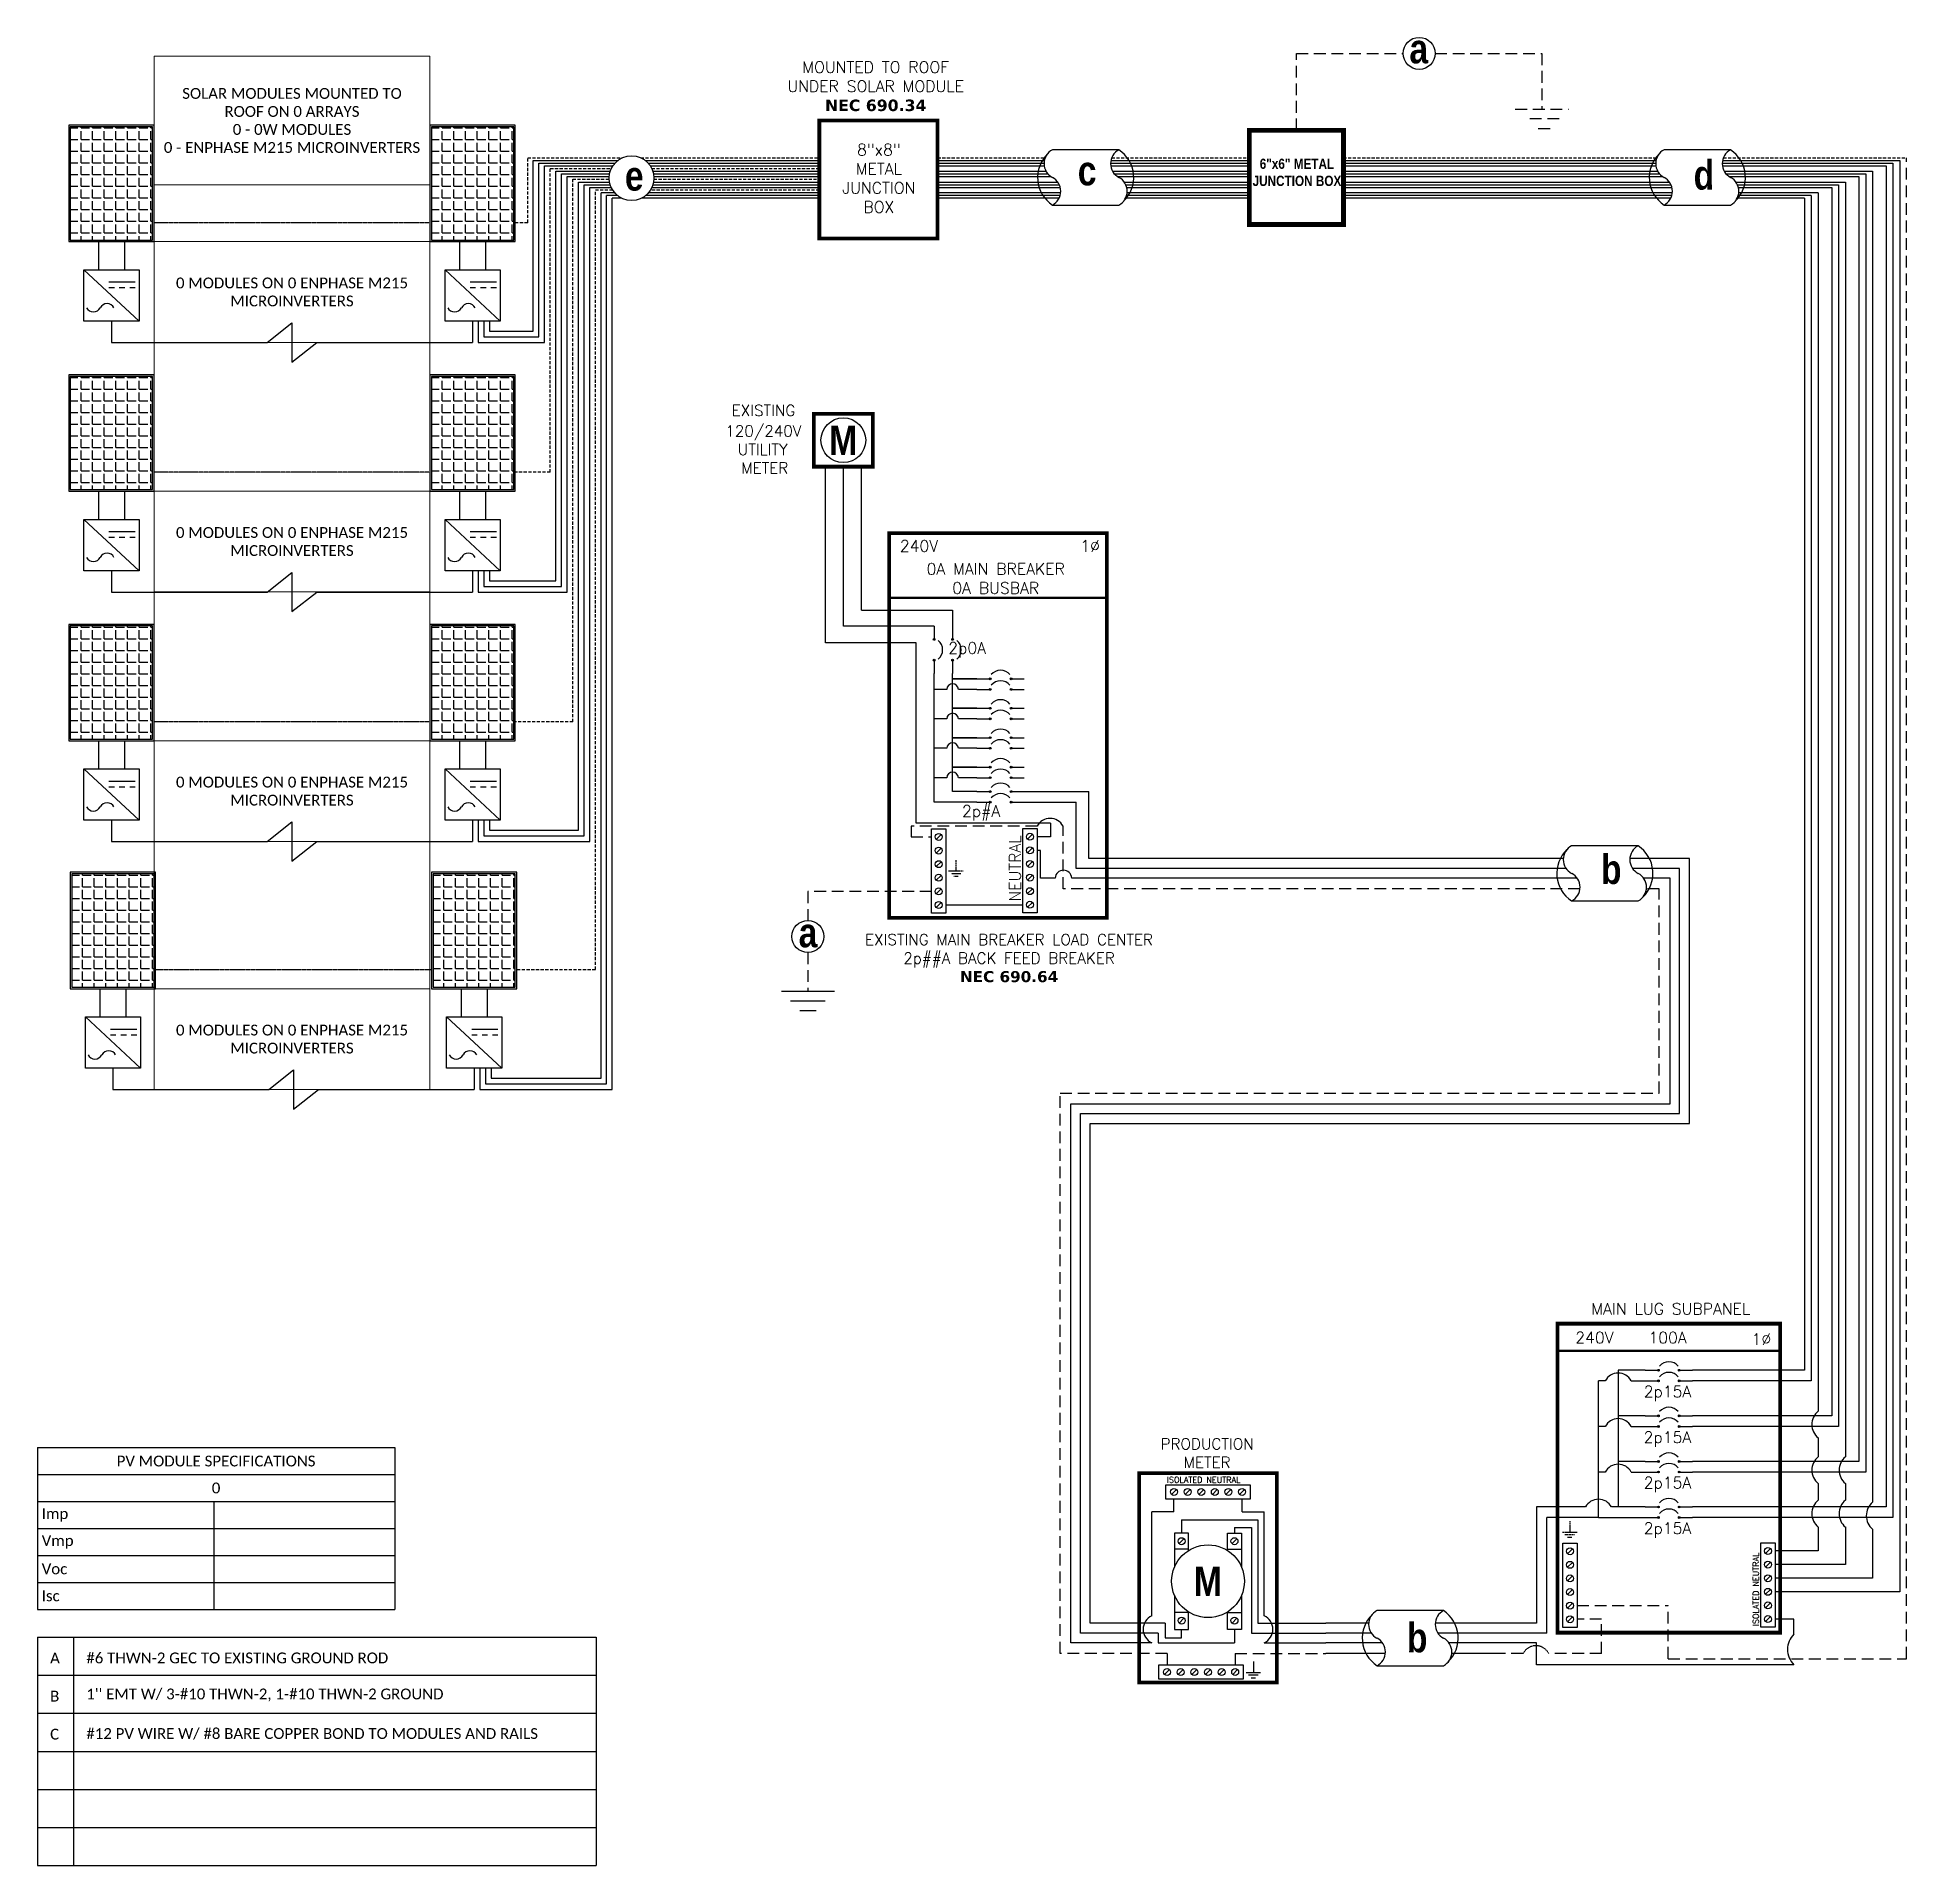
# Model space of a CAD drawing. Header units: feet. Extents: x 13742 to 14339, y 15295 to 15879.
import ezdxf

# ---------------------------------------------------------------- set-up
doc = ezdxf.new("R2010")
doc.units = ezdxf.units.FT
doc.header["$MEASUREMENT"] = 0
doc.linetypes.add('HIDDEN', pattern=[0.375, 0.25, -0.125])
for name, color, linetype in [('ONE LINE BLOCKS', 7, 'Continuous'), ('TABLES', 7, 'Continuous'), ('TEXT', 7, 'Continuous'), ('Z - TITLEBLOCK TXT', 7, 'Continuous')]:
    doc.layers.add(name, color=color, linetype=linetype)
doc.styles.add('ONE LINE TXT', font='techb___.ttf')
doc.styles.get("Standard").update_dxf_attribs({"font": 'simplex.shx'})

msp = doc.modelspace()

# ---------------------------------------------------------------- texts
at = {"layer": 'ONE LINE BLOCKS', "color": 1, "linetype": 'Continuous', "insert": (14144.15, 15840.37), "char_height": 3.2756, "width": 28.3929, "attachment_point": 2, "style": 'ONE LINE TXT'}
msp.add_mtext('6"x6" METAL JUNCTION BOX  ', dxfattribs=at)
at = {"layer": 'TABLES', "color": 1, "linetype": 'Continuous'}
msp.add_text('ISOLATED NEUTRAL', height=1.8743, dxfattribs=at).set_placement((14102.62, 15417.23))
at = {"layer": 'TEXT', "color": 1, "attachment_point": 5}
for s, width, insert, char_height in [(' \\PMOUNTED TO ROOF \\PUNDER SOLAR MODULE\\P{\\fVerdana|b1|i0|c0|p34;NEC 690.34}', 72.4158, (14009.55, 15866.52), 3.6576), ('8"x8" METAL JUNCTION BOX ', 0.4767, (14010.57, 15834.08), 3.6576), ('PRODUCTION METER', 1.3203, (14115.46, 15426.68), 3.5433)]:
    msp.add_mtext_dynamic_manual_height_columns(s, width=width, gutter_width=7.17, heights=[0], dxfattribs=dict(at, insert=insert, char_height=char_height))
at = {"layer": 'Z - TITLEBLOCK TXT', "color": 253, "linetype": 'Continuous', "style": 'ONE LINE TXT'}
msp.add_text('M', height=9.38, dxfattribs=at).set_placement((14111.18, 15381.06))
at = {"layer": 'Z - TITLEBLOCK TXT', "color": 1, "linetype": 'Continuous', "char_height": 9.3833, "attachment_point": 1, "style": 'ONE LINE TXT'}
for s, insert in [('{\\W1;\\C256;a}', (14180.09, 15880.2)), ('{\\W1;\\C256;d}', (14270.9, 15839.86)), ('{\\W1;\\C256;e}', (13929.42, 15839.54)), ('{\\W1;\\C256;c}', (14074.12, 15841.22)), ('{\\W1;\\C256;b}', (14241.3, 15617.96)), ('{\\W1;\\C256;b}', (14179.28, 15372.43))]:
    msp.add_mtext_dynamic_manual_height_columns(s, width=0.1385, gutter_width=2.13, heights=[0], dxfattribs=dict(at, insert=insert))

# ---------------------------------------------------------------- blocks, each defined once
blk = doc.blocks.new('*T6')
at = {"layer": 'Defpoints', "color": 8, "linetype": 'ByBlock', "lineweight": 0, "transparency": 16777216}
for p, q in [((0, 0), (88.16, 0)), ((0, 0), (0, -330.21)), ((88.16, 0), (88.16, -330.21)), ((0, -41.08), (88.16, -41.08)), ((0, -59.24), (88.16, -59.24)), ((0, -91.46), (88.16, -91.46)), ((0, -138.99), (88.16, -138.99)), ((0, -171.21), (88.16, -171.21)), ((0, -218.74), (88.16, -218.74)), ((0, -250.97), (88.16, -250.97)), ((0, -297.99), (88.16, -297.99)), ((0, -330.21), (88.16, -330.21))]:
    blk.add_line(p, q, dxfattribs=at)
at = {"color": 0, "linetype": 'Continuous', "transparency": 16777216, "char_height": 3.4544, "width": 83.574, "attachment_point": 5}
for s, insert in [('{\\fCalibri|b0|i0|c0;SOLAR MODULES MOUNTED TO ROOF ON 0 ARRAYS^J0 - 0W MODULES^J0 - ENPHASE M215 MICROINVERTERS', (44.08, -20.54)), ('{\\fCalibri|b0|i0|c0;', (44.08, -50.16)), ('{\\fCalibri|b0|i0|c0;0 MODULES ON 0 ENPHASE M215 MICROINVERTERS', (44.08, -75.35)), ('{\\fCalibri|b0|i0|c0;', (44.08, -115.23)), ('{\\fCalibri|b0|i0|c0;0 MODULES ON 0 ENPHASE M215 MICROINVERTERS', (44.08, -155.1)), ('{\\fCalibri|b0|i0|c0;', (44.08, -194.98)), ('{\\fCalibri|b0|i0|c0;0 MODULES ON 0 ENPHASE M215 MICROINVERTERS', (44.08, -234.86)), ('{\\fCalibri|b0|i0|c0;', (44.08, -274.48)), ('{\\fCalibri|b0|i0|c0;0 MODULES ON 0 ENPHASE M215 MICROINVERTERS', (44.08, -314.1))]:
    blk.add_mtext(s, dxfattribs=dict(at, insert=insert))
blk = doc.blocks.new('*U3')
at = {"color": 7, "linetype": 'Continuous'}
for p, q in [((6.67, 2.43), (2.91, 2.43)), ((2.44, 1.71), (0, 1.71)), ((9.57, 1.71), (6.2, 1.71)), ((2.91, -0.69), (6.67, -0.69))]:
    blk.add_line(p, q, dxfattribs=at)
at = {"color": 10, "linetype": 'Continuous'}
for p, q in [((2.59, 1.15), (0, 1.15)), ((9.57, 1.15), (6.35, 1.15))]:
    blk.add_line(p, q, dxfattribs=at)
at = {"color": 253, "linetype": 'Continuous'}
for p, q in [((3.21, 0.61), (0, 0.61)), ((9.57, 0.61), (6.97, 0.61))]:
    blk.add_line(p, q, dxfattribs=at)
at = {"color": 7, "linetype": 'Continuous'}
for centre, start, end in [((3.94, 0.87), 133.9732, 236.4265), ((5.63, 0.87), 313.9732, 56.4265)]:
    blk.add_arc(centre, 1.87, start, end, dxfattribs=at)
at = {"layer": 'TEXT', "color": 92, "linetype": 'HIDDEN', "ltscale": 15}
for p, q in [((3.37, 0), (0, 0)), ((9.57, 0), (7.14, 0))]:
    blk.add_line(p, q, dxfattribs=at)
at = {"layer": 'Z - TITLEBLOCK TXT', "linetype": 'Continuous'}
for centre, start, end in [((3.31, 1.65), 117.6639, 242.3361), ((7.08, 1.65), 117.6639, 242.3361), ((2.5, 0.09), 297.6639, 62.3361), ((6.26, 0.09), 297.6639, 62.3361)]:
    blk.add_arc(centre, 0.882, start, end, dxfattribs=at)
blk = doc.blocks.new('*T4')
at = {"layer": 'Z - TITLEBLOCK TXT', "color": 0, "lineweight": -2, "transparency": 16777216}
for p, q in [((0, 0), (114.19, 0)), ((0, 0), (0, -51.69)), ((114.19, 0), (114.19, -51.69)), ((0, -8.62), (114.19, -8.62)), ((0, -17.23), (114.19, -17.23)), ((56.41, -17.23), (56.41, -51.69)), ((0, -25.85), (114.19, -25.85)), ((0, -34.46), (114.19, -34.46)), ((0, -43.08), (114.19, -43.08)), ((0, -51.69), (114.19, -51.69))]:
    blk.add_line(p, q, dxfattribs=at)
at = {"layer": 'Z - TITLEBLOCK TXT', "color": 0, "linetype": 'Continuous', "transparency": 16777216, "char_height": 3.4544}
for s, insert, width, attachment_point in [('{\\fCalibri|b0|i0|c0;PV MODULE SPECIFICATIONS', (57.09, -4.31), 111.433, 5), ('{\\fCalibri|b0|i0|c0;0', (57.09, -12.92), 111.433, 5), ('{\\fCalibri|b0|i0|c0;Imp', (1.38, -21.54), 53.6551, 4), ('{\\fCalibri|b0|i0|c0;', (57.78, -21.54), 55.0254, 4), ('{\\fCalibri|b0|i0|c0;Vmp', (1.38, -30.15), 53.6551, 4), ('{\\fCalibri|b0|i0|c0;', (57.78, -30.15), 55.0254, 4), ('{\\fCalibri|b0|i0|c0;Voc', (1.38, -38.77), 53.6551, 4), ('{\\fCalibri|b0|i0|c0;', (57.78, -38.77), 55.0254, 4), ('{\\fCalibri|b0|i0|c0;Isc', (1.38, -47.39), 53.6551, 4), ('{\\fCalibri|b0|i0|c0;', (57.78, -47.39), 55.0254, 4)]:
    blk.add_mtext(s, dxfattribs=dict(at, insert=insert, width=width, attachment_point=attachment_point))
blk = doc.blocks.new('*T5')
at = {"linetype": 'ByBlock', "lineweight": -2, "transparency": 16777216}
for p, q in [((0, 0), (178.52, 0)), ((0, 0), (0, -72.97)), ((11.58, 0), (11.58, -72.97)), ((178.52, 0), (178.52, -72.97)), ((0, -12.11), (178.52, -12.11)), ((0, -24.28), (178.52, -24.28)), ((0, -36.46), (178.52, -36.46)), ((0, -48.64), (178.52, -48.64)), ((0, -60.81), (178.52, -60.81)), ((0, -72.97), (178.52, -72.97))]:
    blk.add_line(p, q, dxfattribs=at)
at = {"color": 0, "linetype": 'Continuous', "transparency": 16777216, "char_height": 3.4544, "attachment_point": 7}
for s, insert, width in [('{\\fCalibri|b0|i0|c0;A', (4.06, -8.36), 3.4544), ('{\\fCalibri|b0|i0|c0;#6 THWN-2 GEC TO EXISTING GROUND ROD', (15.65, -8.36), 158.8095), ('{\\fCalibri|b0|i0|c0;B', (4.06, -20.53), 3.4544), ("{\\fCalibri|b0|i0|c0;1'' EMT W/ 3-#10 THWN-2, 1-#10 THWN-2 GROUND", (15.65, -20.53), 158.8095), ('{\\fCalibri|b0|i0|c0;C', (4.06, -32.71), 3.4544), ('{\\fCalibri|b0|i0|c0;#12 PV WIRE W/ #8 BARE COPPER BOND TO MODULES AND RAILS', (15.65, -32.71), 158.8095), ('{\\fCalibri|b0|i0|c0;', (4.06, -44.89), 3.4544), ('{\\fCalibri|b0|i0|c0;', (15.65, -44.89), 158.8095), ('{\\fCalibri|b0|i0|c0;', (4.06, -57.06), 3.4544), ('{\\fCalibri|b0|i0|c0;', (15.65, -57.06), 158.8095), ('{\\fCalibri|b0|i0|c0;', (4.06, -69.22), 3.4544), ('{\\fCalibri|b0|i0|c0;', (15.65, -69.22), 158.8095)]:
    blk.add_mtext(s, dxfattribs=dict(at, insert=insert, width=width))
blk = doc.blocks.new('*U7')
at = {"layer": 'ONE LINE BLOCKS', "linetype": 'Continuous'}
h = blk.add_hatch(color=1, dxfattribs=at)
h.dxf.hatch_style = 1
edge = h.paths.add_edge_path()
edge.add_arc((52.27, 90.51), 0.291, 0, 360)
h = blk.add_hatch(color=1, dxfattribs=at)
h.dxf.hatch_style = 1
edge = h.paths.add_edge_path()
edge.add_arc((58.94, 90.51), 0.291, 0, 360)
h = blk.add_hatch(color=1, dxfattribs=at)
h.dxf.hatch_style = 1
edge = h.paths.add_edge_path()
edge.add_arc((52.27, 87.13), 0.291, 0, 360)
h = blk.add_hatch(color=1, dxfattribs=at)
h.dxf.hatch_style = 1
edge = h.paths.add_edge_path()
edge.add_arc((58.94, 87.13), 0.291, 0, 360)
h = blk.add_hatch(color=1, dxfattribs=at)
h.dxf.hatch_style = 1
edge = h.paths.add_edge_path()
edge.add_arc((52.27, 75.95), 0.291, 0, 360)
h = blk.add_hatch(color=1, dxfattribs=at)
h.dxf.hatch_style = 1
edge = h.paths.add_edge_path()
edge.add_arc((52.27, 72.57), 0.291, 0, 360)
h = blk.add_hatch(color=1, dxfattribs=at)
h.dxf.hatch_style = 1
edge = h.paths.add_edge_path()
edge.add_arc((58.94, 75.95), 0.291, 0, 360)
h = blk.add_hatch(color=1, dxfattribs=at)
h.dxf.hatch_style = 1
edge = h.paths.add_edge_path()
edge.add_arc((58.94, 72.57), 0.291, 0, 360)
h = blk.add_hatch(color=1, dxfattribs=at)
h.dxf.hatch_style = 1
edge = h.paths.add_edge_path()
edge.add_arc((52.27, 61.39), 0.291, 0, 360)
h = blk.add_hatch(color=1, dxfattribs=at)
h.dxf.hatch_style = 1
edge = h.paths.add_edge_path()
edge.add_arc((58.94, 61.39), 0.291, 0, 360)
h = blk.add_hatch(color=1, dxfattribs=at)
h.dxf.hatch_style = 1
edge = h.paths.add_edge_path()
edge.add_arc((52.27, 58.01), 0.291, 0, 360)
h = blk.add_hatch(color=1, dxfattribs=at)
h.dxf.hatch_style = 1
edge = h.paths.add_edge_path()
edge.add_arc((58.94, 58.01), 0.291, 0, 360)
h = blk.add_hatch(color=1, dxfattribs=at)
h.dxf.hatch_style = 1
edge = h.paths.add_edge_path()
edge.add_arc((52.27, 46.83), 0.291, 0, 360)
h = blk.add_hatch(color=1, dxfattribs=at)
h.dxf.hatch_style = 1
edge = h.paths.add_edge_path()
edge.add_arc((52.27, 43.45), 0.291, 0, 360)
h = blk.add_hatch(color=1, dxfattribs=at)
h.dxf.hatch_style = 1
edge = h.paths.add_edge_path()
edge.add_arc((58.94, 46.83), 0.291, 0, 360)
h = blk.add_hatch(color=1, dxfattribs=at)
h.dxf.hatch_style = 1
edge = h.paths.add_edge_path()
edge.add_arc((58.94, 43.45), 0.291, 0, 360)
at = {"color": 7, "linetype": 'Continuous'}
for p, q in [((98.95, 105.41), (98.95, 90.51)), ((107.65, 105.41), (107.65, 75.95)), ((116.35, 105.41), (116.35, 61.39)), ((125.05, 105.41), (125.05, 46.83)), ((48.07, 90.51), (39.41, 90.51)), ((39.41, 90.51), (39.41, 75.95)), ((98.95, 90.51), (63.14, 90.51)), ((48.07, 75.95), (39.41, 75.95)), ((39.41, 75.95), (39.41, 61.39)), ((107.65, 75.95), (63.14, 75.95)), ((48.07, 61.39), (39.41, 61.39)), ((39.41, 61.39), (39.41, 46.83)), ((116.35, 61.39), (63.14, 61.39)), ((29, 46.83), (13.32, 46.83)), ((13.32, 46.83), (13.32, 9.66)), ((48.07, 46.83), (37.24, 46.83)), ((125.05, 46.83), (63.14, 46.83)), ((13.32, 9.66), (0, 9.66))]:
    blk.add_line(p, q, dxfattribs=at)
at = {"color": 10, "linetype": 'Continuous'}
for p, q in [((101.12, 105.41), (101.12, 87.13)), ((109.82, 105.41), (109.82, 72.57)), ((118.52, 105.41), (118.52, 58.01)), ((127.22, 105.41), (127.22, 43.45)), ((33.12, 72.57), (33.12, 87.13)), ((35.29, 87.13), (33.12, 87.13)), ((43.53, 87.13), (48.07, 87.13)), ((101.12, 87.13), (63.14, 87.13)), ((33.12, 58.01), (33.12, 72.57)), ((35.29, 72.57), (33.12, 72.57)), ((43.53, 72.57), (48.07, 72.57)), ((109.82, 72.57), (63.14, 72.57)), ((33.12, 43.45), (33.12, 58.01)), ((35.29, 58.01), (33.12, 58.01)), ((43.53, 58.01), (48.07, 58.01)), ((118.52, 58.01), (63.14, 58.01)), ((33.12, 43.45), (16.61, 43.45)), ((16.61, 6.49), (16.61, 43.45)), ((33.12, 43.45), (48.07, 43.45)), ((127.22, 43.45), (63.14, 43.45)), ((16.61, 6.49), (0, 6.49))]:
    blk.add_line(p, q, dxfattribs=at)
at = {"color": 253, "linetype": 'Continuous'}
for p, q in [((103.3, 105.41), (103.3, 77.44)), ((112, 105.41), (112, 62.88)), ((120.7, 105.41), (120.7, 48.32)), ((129.4, 105.41), (129.4, 19.72)), ((103.3, 68.88), (103.3, 62.88)), ((103.3, 54.32), (103.3, 48.99)), ((112, 54.32), (112, 48.99)), ((103.3, 40.44), (103.3, 32.77)), ((112, 40.44), (112, 28.42)), ((120.7, 39.76), (120.7, 24.07)), ((103.3, 32.77), (89.53, 32.77)), ((112, 28.42), (89.53, 28.42)), ((120.7, 24.07), (89.53, 24.07)), ((129.4, 19.72), (89.53, 19.72)), ((95.54, 11.02), (89.53, 11.02)), ((95.54, 6.2), (95.54, 11.02)), ((13.32, 3.45), (0, 3.45)), ((13.32, -3.56), (13.32, 3.45)), ((95.54, -3.56), (13.32, -3.56))]:
    blk.add_line(p, q, dxfattribs=at)
at = {"color": 10, "linetype": 'Continuous'}
for centre in [(39.41, 84.97), (39.41, 70.41), (39.41, 55.85)]:
    blk.add_arc(centre, 4.65, 27.66392, 152.33608, dxfattribs=at)
at = {"color": 253, "linetype": 'Continuous'}
for centre, radius, start, end in [((106.88, 73.16), 5.58, 129.92155, 230.07845), ((106.88, 58.6), 5.58, 129.92155, 230.07845), ((115.58, 58.6), 5.58, 129.92155, 230.07845), ((106.88, 44.71), 5.58, 129.92155, 230.07845), ((115.58, 44.71), 5.58, 129.92155, 230.07845), ((124.28, 44.04), 5.58, 129.92155, 230.07845), ((100.4, 1.32), 6.89, 134.93067, 225.06933)]:
    blk.add_arc(centre, radius, start, end, dxfattribs=at)
at = {"color": 7, "linetype": 'Continuous'}
blk.add_arc((33.12, 44.67), 4.65, 27.66392, 152.33608, dxfattribs=at)
at = {"layer": 'ONE LINE BLOCKS', "lineweight": 50}
blk.add_line((20.02, 96.71), (91.19, 96.71), dxfattribs=at)
at = {"layer": 'ONE LINE BLOCKS', "lineweight": 50, "const_width": 1.19}
blk.add_lwpolyline([(20.02, 6.67), (20.02, 105.41), (91.19, 105.41), (91.19, 6.67)], close=True, dxfattribs=at)
at = {"layer": 'TEXT', "color": 92, "linetype": 'HIDDEN', "ltscale": 15}
for p, q in [((131.57, -1.65), (131.57, 105.41)), ((26.29, 15.3), (55.38, 15.3)), ((55.38, -1.65), (55.38, 15.3)), ((34.13, 10.94), (26.29, 10.94)), ((34.13, 0), (34.13, 10.94)), ((9.01, 0), (0, 0)), ((34.13, 0), (17.25, 0)), ((55.38, -1.65), (131.57, -1.65))]:
    blk.add_line(p, q, dxfattribs=at)
at = {"layer": 'TEXT', "color": 92, "linetype": 'HIDDEN', "flags": 128}
for points in [[(23.92, 42.29), (23.92, 38.79)], [(21.58, 38.79), (26.26, 38.79)], [(25.45, 37.92), (22.39, 37.92)], [(24.64, 37.05), (23.2, 37.05)]]:
    blk.add_lwpolyline(points, dxfattribs=at)
at = {"layer": 'TEXT', "color": 92, "linetype": 'HIDDEN', "ltscale": 0.3}
blk.add_arc((13.13, -2.16), 4.65, 27.66392, 152.33608, dxfattribs=at)
at = {"layer": 'Z - TITLEBLOCK TXT', "color": 1, "linetype": 'Continuous'}
for p, q in [((21.75, 8.35), (21.75, 35.29)), ((21.75, 35.29), (26.29, 35.29)), ((26.29, 35.29), (26.29, 8.35)), ((84.99, 8.42), (84.99, 35.37)), ((84.99, 35.37), (89.53, 35.37)), ((89.53, 35.37), (89.53, 8.42)), ((26.29, 8.35), (21.75, 8.35)), ((89.53, 8.42), (84.99, 8.42))]:
    blk.add_line(p, q, dxfattribs=at)
at = {"layer": 'Z - TITLEBLOCK TXT', "color": 4, "linetype": 'Continuous'}
for p, q in [((24.81, 33.48), (23.24, 31.91)), ((88.04, 33.56), (86.47, 31.98)), ((24.81, 29.13), (23.24, 27.56)), ((24.81, 24.78), (23.24, 23.21)), ((88.04, 29.2), (86.47, 27.63)), ((88.04, 24.85), (86.47, 23.28)), ((24.81, 20.43), (23.24, 18.86)), ((88.04, 20.5), (86.47, 18.93)), ((24.81, 16.08), (23.24, 14.51)), ((88.04, 16.15), (86.47, 14.58)), ((24.81, 11.73), (23.24, 10.16)), ((88.04, 11.8), (86.47, 10.23))]:
    blk.add_line(p, q, dxfattribs=at)
at = {"layer": 'Z - TITLEBLOCK TXT', "color": 1, "linetype": 'Continuous', "flags": 128}
for points in [[(48.07, 90.51), (52.27, 90.51)], [(48.07, 90.51), (52.27, 90.51)], [(58.94, 90.51), (63.14, 90.51)], [(48.07, 87.13), (52.27, 87.13)], [(48.07, 87.13), (52.27, 87.13)], [(58.94, 87.13), (63.14, 87.13)], [(48.07, 75.95), (52.27, 75.95)], [(48.07, 75.95), (52.27, 75.95)], [(48.07, 72.57), (52.27, 72.57)], [(48.07, 72.57), (52.27, 72.57)], [(58.94, 75.95), (63.14, 75.95)], [(58.94, 72.57), (63.14, 72.57)], [(48.07, 61.39), (52.27, 61.39)], [(48.07, 61.39), (52.27, 61.39)], [(58.94, 61.39), (63.14, 61.39)], [(48.07, 58.01), (52.27, 58.01)], [(48.07, 58.01), (52.27, 58.01)], [(58.94, 58.01), (63.14, 58.01)], [(48.07, 46.83), (52.27, 46.83)], [(48.07, 46.83), (52.27, 46.83)], [(48.07, 43.45), (52.27, 43.45)], [(48.07, 43.45), (52.27, 43.45)], [(58.94, 46.83), (63.14, 46.83)], [(58.94, 43.45), (63.14, 43.45)]]:
    blk.add_lwpolyline(points, dxfattribs=at)
at = {"layer": 'Z - TITLEBLOCK TXT', "color": 1, "linetype": 'Continuous'}
for centre in [(52.27, 90.51), (58.94, 90.51), (52.27, 87.13), (58.94, 87.13), (52.27, 75.95), (52.27, 72.57), (58.94, 75.95), (58.94, 72.57), (52.27, 61.39), (58.94, 61.39), (52.27, 58.01), (58.94, 58.01), (52.27, 46.83), (52.27, 43.45), (58.94, 46.83), (58.94, 43.45)]:
    blk.add_circle(centre, 0.291, dxfattribs=at)
at = {"layer": 'Z - TITLEBLOCK TXT', "color": 4, "linetype": 'Continuous'}
for centre in [(24.02, 32.7), (87.26, 32.77), (24.02, 28.35), (24.02, 24), (87.26, 28.42), (87.26, 24.07), (24.02, 19.65), (87.26, 19.72), (24.02, 15.3), (24.02, 10.94), (87.26, 15.37), (87.26, 11.02)]:
    blk.add_circle(centre, 1.11, dxfattribs=at)
at = {"layer": 'Z - TITLEBLOCK TXT', "color": 1, "linetype": 'Continuous'}
for centre in [(55.6, 89.31), (55.6, 85.93), (55.6, 74.75), (55.6, 71.37), (55.6, 60.19), (55.6, 56.81), (55.6, 45.63), (55.6, 42.25)]:
    blk.add_arc(centre, 3.93, 40.3392, 139.6608, dxfattribs=at)
at = {"layer": 'TABLES', "color": 1, "linetype": 'Continuous'}
for p in [(47.57, 81.89), (47.54, 67.29), (47.57, 52.77), (47.57, 38.21)]:
    blk.add_text('2p15A', height=3.658, dxfattribs=at).set_placement(p)
at = {"layer": 'TABLES', "color": 4, "linetype": 'Continuous'}
blk.add_text('ISOLATED NEUTRAL', height=1.8743, rotation=90, dxfattribs=at).set_placement((84.33, 8.78))
at = {"layer": 'TEXT', "color": 1, "attachment_point": 5}
for s, width, gutter_width, insert, char_height in [('MAIN LUG SUBPANEL ', 62.3984, 7.17, (56.24, 110.15), 3.6576), ('240V', 0.1481, 0.75, (31.81, 100.96), 3.658), ('100A', 0.1481, 0.75, (55.19, 100.96), 3.658), ('1∅', 0.1481, 0.75, (85.17, 100.45), 3.658)]:
    blk.add_mtext_dynamic_manual_height_columns(s, width=width, gutter_width=gutter_width, heights=[0], dxfattribs=dict(at, insert=insert, char_height=char_height))
blk = doc.blocks.new('*U8')
at = {"layer": 'ONE LINE BLOCKS', "linetype": 'Continuous'}
h = blk.add_hatch(color=1, dxfattribs=at)
h.dxf.hatch_style = 1
edge = h.paths.add_edge_path()
edge.add_arc((-70.09, 79.71), 0.291, 0, 360)
h = blk.add_hatch(color=1, dxfattribs=at)
h.dxf.hatch_style = 1
edge = h.paths.add_edge_path()
edge.add_arc((-64.17, 79.71), 0.291, 0, 360)
h = blk.add_hatch(color=1, dxfattribs=at)
h.dxf.hatch_style = 1
edge = h.paths.add_edge_path()
edge.add_arc((-70.09, 73.04), 0.291, 0, 360)
h = blk.add_hatch(color=1, dxfattribs=at)
h.dxf.hatch_style = 1
edge = h.paths.add_edge_path()
edge.add_arc((-64.17, 73.04), 0.291, 0, 360)
h = blk.add_hatch(color=1, dxfattribs=at)
h.dxf.hatch_style = 1
edge = h.paths.add_edge_path()
edge.add_arc((-52.18, 67.09), 0.291, 0, 360)
h = blk.add_hatch(color=1, dxfattribs=at)
h.dxf.hatch_style = 1
edge = h.paths.add_edge_path()
edge.add_arc((-45.5, 67.09), 0.291, 0, 360)
h = blk.add_hatch(color=1, dxfattribs=at)
h.dxf.hatch_style = 1
edge = h.paths.add_edge_path()
edge.add_arc((-52.18, 63.72), 0.291, 0, 360)
h = blk.add_hatch(color=1, dxfattribs=at)
h.dxf.hatch_style = 1
edge = h.paths.add_edge_path()
edge.add_arc((-45.5, 63.72), 0.291, 0, 360)
h = blk.add_hatch(color=1, dxfattribs=at)
h.dxf.hatch_style = 1
edge = h.paths.add_edge_path()
edge.add_arc((-52.18, 57.69), 0.291, 0, 360)
h = blk.add_hatch(color=1, dxfattribs=at)
h.dxf.hatch_style = 1
edge = h.paths.add_edge_path()
edge.add_arc((-52.18, 54.31), 0.291, 0, 360)
h = blk.add_hatch(color=1, dxfattribs=at)
h.dxf.hatch_style = 1
edge = h.paths.add_edge_path()
edge.add_arc((-45.5, 57.69), 0.291, 0, 360)
h = blk.add_hatch(color=1, dxfattribs=at)
h.dxf.hatch_style = 1
edge = h.paths.add_edge_path()
edge.add_arc((-45.5, 54.31), 0.291, 0, 360)
h = blk.add_hatch(color=1, dxfattribs=at)
h.dxf.hatch_style = 1
edge = h.paths.add_edge_path()
edge.add_arc((-52.18, 48.29), 0.291, 0, 360)
h = blk.add_hatch(color=1, dxfattribs=at)
h.dxf.hatch_style = 1
edge = h.paths.add_edge_path()
edge.add_arc((-45.5, 48.29), 0.291, 0, 360)
h = blk.add_hatch(color=1, dxfattribs=at)
h.dxf.hatch_style = 1
edge = h.paths.add_edge_path()
edge.add_arc((-52.18, 44.91), 0.291, 0, 360)
h = blk.add_hatch(color=1, dxfattribs=at)
h.dxf.hatch_style = 1
edge = h.paths.add_edge_path()
edge.add_arc((-45.5, 44.91), 0.291, 0, 360)
h = blk.add_hatch(color=1, dxfattribs=at)
h.dxf.hatch_style = 1
edge = h.paths.add_edge_path()
edge.add_arc((-52.18, 38.89), 0.291, 0, 360)
h = blk.add_hatch(color=1, dxfattribs=at)
h.dxf.hatch_style = 1
edge = h.paths.add_edge_path()
edge.add_arc((-45.5, 38.89), 0.291, 0, 360)
h = blk.add_hatch(color=1, dxfattribs=at)
h.dxf.hatch_style = 1
edge = h.paths.add_edge_path()
edge.add_arc((-52.18, 35.51), 0.291, 0, 360)
h = blk.add_hatch(color=1, dxfattribs=at)
h.dxf.hatch_style = 1
edge = h.paths.add_edge_path()
edge.add_arc((-52.18, 31.06), 0.291, 0, 360)
h = blk.add_hatch(color=1, dxfattribs=at)
h.dxf.hatch_style = 1
edge = h.paths.add_edge_path()
edge.add_arc((-45.5, 35.51), 0.291, 0, 360)
h = blk.add_hatch(color=1, dxfattribs=at)
h.dxf.hatch_style = 1
edge = h.paths.add_edge_path()
edge.add_arc((-45.5, 31.06), 0.291, 0, 360)
h = blk.add_hatch(color=1, dxfattribs=at)
h.dxf.hatch_style = 1
edge = h.paths.add_edge_path()
edge.add_arc((-52.18, 27.68), 0.291, 0, 360)
h = blk.add_hatch(color=1, dxfattribs=at)
h.dxf.hatch_style = 1
edge = h.paths.add_edge_path()
edge.add_arc((-45.5, 27.68), 0.291, 0, 360)
at = {"color": 7, "linetype": 'Continuous'}
for p, q in [((-20.69, 9.66), (-20.69, 31.06)), ((0, 9.66), (-20.69, 9.66))]:
    blk.add_line(p, q, dxfattribs=at)
at = {"color": 10, "linetype": 'Continuous'}
for p, q in [((-24.71, 6.49), (-24.71, 27.68)), ((-20.67, 27.68), (-20.67, 27.68)), ((-20.67, 27.68), (-20.67, 27.68)), ((0, 6.49), (-24.71, 6.49))]:
    blk.add_line(p, q, dxfattribs=at)
at = {"color": 253, "linetype": 'Continuous'}
for p, q in [((-36.04, 12.29), (-37.2, 12.29)), ((-36.04, 3.45), (-36.04, 12.29)), ((-31.39, 3.45), (-36.04, 3.45)), ((0, 3.45), (-26.11, 3.45))]:
    blk.add_line(p, q, dxfattribs=at)
at = {"color": 7, "linetype": 'Continuous'}
blk.add_circle((-110.4, -15.26), 5.11, dxfattribs=at)
at = {"color": 253, "linetype": 'Continuous'}
blk.add_arc((-28.75, 3.3), 2.64, 3.28193, 176.71807, dxfattribs=at)
at = {"layer": 'ONE LINE BLOCKS', "lineweight": 50}
for p, q in [((-108.51, 134.89), (-108.51, 151.79)), ((-108.51, 151.79), (-89.65, 151.79)), ((-89.65, 151.79), (-89.65, 134.89)), ((-89.65, 134.89), (-108.51, 134.89)), ((-84.43, 92.98), (-14.91, 92.98))]:
    blk.add_line(p, q, dxfattribs=at)
at = {"layer": 'ONE LINE BLOCKS', "lineweight": 50, "const_width": 1.19}
for points in [[(-108.51, 134.89), (-108.51, 151.79), (-89.65, 151.79), (-89.65, 134.89)], [(-84.43, -9.3), (-84.43, 113.61), (-14.91, 113.61), (-14.91, -9.3)]]:
    blk.add_lwpolyline(points, close=True, dxfattribs=at)
at = {"layer": 'TEXT', "color": 92, "linetype": 'HIDDEN', "ltscale": 15}
for p, q in [((-77.46, 20.02), (-77.46, 16.57)), ((-37.13, 20.02), (-77.46, 20.02)), ((-28.89, 0), (-28.89, 20.02)), ((-77.46, 16.57), (-70.87, 16.57)), ((0, 0), (-28.89, 0)), ((-70.87, -0.83), (-110.4, -0.83)), ((-110.4, -0.83), (-110.4, -10.15)), ((-110.4, -20.38), (-110.4, -32.73))]:
    blk.add_line(p, q, dxfattribs=at)
at = {"layer": 'TEXT', "color": 92, "linetype": 'Continuous', "ltscale": 15}
blk.add_line((-41.74, -5.18), (-66.33, -5.18), dxfattribs=at)
at = {"layer": 'TEXT', "color": 92, "linetype": 'HIDDEN', "flags": 128}
for points in [[(-63.1, 9.2), (-63.11, 5.69)], [(-65.45, 5.69), (-60.77, 5.69)], [(-61.58, 4.83), (-64.64, 4.83)], [(-62.39, 3.96), (-63.82, 3.96)]]:
    blk.add_lwpolyline(points, dxfattribs=at)
at = {"layer": 'TEXT', "color": 92, "linetype": 'Continuous', "ltscale": 4, "flags": 128}
for points in [[(-118.88, -32.73), (-101.92, -32.73)], [(-104.86, -35.88), (-115.94, -35.88)], [(-107.8, -39.02), (-113, -39.02)]]:
    blk.add_lwpolyline(points, dxfattribs=at)
at = {"layer": 'TEXT', "linetype": 'Continuous'}
blk.add_circle((-99.08, 143.34), 7.15, dxfattribs=at)
at = {"layer": 'TEXT', "color": 92, "linetype": 'Continuous', "ltscale": 0.3}
blk.add_arc((-33.01, 17.86), 4.65, 27.66392, 152.33608, dxfattribs=at)
at = {"layer": 'Z - TITLEBLOCK TXT', "color": 253, "linetype": 'Continuous'}
for p, q in [((-104.8, 78.58), (-104.8, 134.89)), ((-75.86, 78.58), (-104.8, 78.58)), ((-75.86, 20.99), (-75.86, 78.58)), ((-32.91, 20.99), (-75.86, 20.99)), ((-32.91, 20.99), (-32.91, 16.64)), ((-32.91, 16.64), (-37.2, 16.64))]:
    blk.add_line(p, q, dxfattribs=at)
at = {"layer": 'Z - TITLEBLOCK TXT', "color": 10, "linetype": 'Continuous'}
for p, q in [((-99.08, 83.91), (-99.08, 134.89)), ((-70.09, 83.91), (-99.08, 83.91)), ((-70.09, 27.68), (-70.09, 68.84)), ((-66.04, 63.72), (-70.09, 63.72)), ((-56.38, 63.72), (-62.3, 63.72)), ((-66.04, 54.31), (-70.09, 54.31)), ((-56.38, 54.31), (-62.3, 54.31)), ((-66.04, 44.91), (-70.09, 44.91)), ((-56.38, 44.91), (-62.3, 44.91)), ((-66.04, 35.51), (-70.09, 35.51)), ((-56.38, 35.51), (-62.3, 35.51)), ((-56.38, 27.68), (-70.09, 27.68)), ((-41.31, 27.68), (-24.71, 27.68))]:
    blk.add_line(p, q, dxfattribs=at)
at = {"layer": 'Z - TITLEBLOCK TXT', "color": 7, "linetype": 'Continuous'}
for p, q in [((-93.24, 89.01), (-93.24, 134.89)), ((-93.24, 89.01), (-64.17, 89.01)), ((-64.17, 89.01), (-64.17, 83.91)), ((-64.17, 67.09), (-64.17, 68.84)), ((-64.17, 57.69), (-64.17, 67.09)), ((-64.17, 67.09), (-56.38, 67.09)), ((-56.38, 67.09), (-64.17, 67.09)), ((-64.17, 48.29), (-64.17, 57.69)), ((-64.17, 57.69), (-56.38, 57.69)), ((-56.38, 57.69), (-64.17, 57.69)), ((-64.17, 38.89), (-64.17, 48.29)), ((-64.17, 48.29), (-56.38, 48.29)), ((-56.38, 48.29), (-64.17, 48.29)), ((-64.17, 31.06), (-64.17, 38.89)), ((-64.17, 38.89), (-56.38, 38.89)), ((-56.38, 38.89), (-64.17, 38.89)), ((-56.38, 31.06), (-64.17, 31.06)), ((-41.31, 31.06), (-20.69, 31.06))]:
    blk.add_line(p, q, dxfattribs=at)
at = {"layer": 'Z - TITLEBLOCK TXT', "color": 1, "linetype": 'Continuous'}
for p, q in [((-70.87, -7.78), (-70.87, 19.17)), ((-70.87, 19.17), (-66.33, 19.17)), ((-66.33, 19.17), (-66.33, -7.78)), ((-41.74, -7.71), (-41.74, 19.24)), ((-41.74, 19.24), (-37.2, 19.24)), ((-37.2, 19.24), (-37.2, -7.71)), ((-66.33, -7.78), (-70.87, -7.78)), ((-37.2, -7.71), (-41.74, -7.71))]:
    blk.add_line(p, q, dxfattribs=at)
at = {"layer": 'Z - TITLEBLOCK TXT', "color": 4, "linetype": 'Continuous'}
for p, q in [((-67.81, 17.35), (-69.38, 15.78)), ((-67.81, 13), (-69.38, 11.43)), ((-38.69, 17.43), (-40.26, 15.85)), ((-38.69, 13.08), (-40.26, 11.5)), ((-67.81, 8.65), (-69.38, 7.08)), ((-38.69, 8.73), (-40.26, 7.15)), ((-67.81, 4.3), (-69.38, 2.73)), ((-38.69, 4.38), (-40.26, 2.8)), ((-38.69, 0.03), (-40.26, -1.55)), ((-67.81, -0.05), (-69.38, -1.62)), ((-67.81, -4.4), (-69.38, -5.97)), ((-38.69, -4.33), (-40.26, -5.9))]:
    blk.add_line(p, q, dxfattribs=at)
at = {"layer": 'Z - TITLEBLOCK TXT', "color": 1, "linetype": 'Continuous', "flags": 128}
for points in [[(-70.09, 83.91), (-70.09, 79.71)], [(-70.09, 83.91), (-70.09, 79.71)], [(-64.17, 83.91), (-64.17, 79.71)], [(-64.17, 83.91), (-64.17, 79.71)], [(-70.09, 73.04), (-70.09, 68.84)], [(-64.17, 73.04), (-64.17, 68.84)], [(-56.38, 67.09), (-52.18, 67.09)], [(-56.38, 67.09), (-52.18, 67.09)], [(-45.5, 67.09), (-41.31, 67.09)], [(-56.38, 63.72), (-52.18, 63.72)], [(-56.38, 63.72), (-52.18, 63.72)], [(-45.5, 63.72), (-41.31, 63.72)], [(-56.38, 57.69), (-52.18, 57.69)], [(-56.38, 57.69), (-52.18, 57.69)], [(-56.38, 54.31), (-52.18, 54.31)], [(-56.38, 54.31), (-52.18, 54.31)], [(-45.5, 57.69), (-41.31, 57.69)], [(-45.5, 54.31), (-41.31, 54.31)], [(-56.38, 48.29), (-52.18, 48.29)], [(-56.38, 48.29), (-52.18, 48.29)], [(-45.5, 48.29), (-41.31, 48.29)], [(-56.38, 44.91), (-52.18, 44.91)], [(-56.38, 44.91), (-52.18, 44.91)], [(-45.5, 44.91), (-41.31, 44.91)], [(-56.38, 38.89), (-52.18, 38.89)], [(-56.38, 38.89), (-52.18, 38.89)], [(-45.5, 38.89), (-41.31, 38.89)], [(-56.38, 35.51), (-52.18, 35.51)], [(-56.38, 35.51), (-52.18, 35.51)], [(-56.38, 31.06), (-52.18, 31.06)], [(-56.38, 31.06), (-52.18, 31.06)], [(-45.5, 35.51), (-41.31, 35.51)], [(-45.5, 31.06), (-41.31, 31.06)], [(-56.38, 27.68), (-52.18, 27.68)], [(-56.38, 27.68), (-52.18, 27.68)], [(-45.5, 27.68), (-41.31, 27.68)]]:
    blk.add_lwpolyline(points, dxfattribs=at)
at = {"layer": 'Z - TITLEBLOCK TXT', "color": 1, "linetype": 'Continuous'}
for centre in [(-70.09, 79.71), (-64.17, 79.71), (-70.09, 73.04), (-64.17, 73.04), (-52.18, 67.09), (-45.5, 67.09), (-52.18, 63.72), (-45.5, 63.72), (-52.18, 57.69), (-52.18, 54.31), (-45.5, 57.69), (-45.5, 54.31), (-52.18, 48.29), (-45.5, 48.29), (-52.18, 44.91), (-45.5, 44.91), (-52.18, 38.89), (-45.5, 38.89), (-52.18, 35.51), (-52.18, 31.06), (-45.5, 35.51), (-45.5, 31.06), (-52.18, 27.68), (-45.5, 27.68)]:
    blk.add_circle(centre, 0.291, dxfattribs=at)
at = {"layer": 'Z - TITLEBLOCK TXT', "color": 4, "linetype": 'Continuous'}
for centre in [(-68.6, 16.57), (-68.6, 12.22), (-39.47, 16.64), (-39.47, 12.29), (-68.6, 7.87), (-39.47, 7.94), (-68.6, 3.52), (-68.6, -0.83), (-39.47, 3.59), (-39.47, -0.76), (-68.6, -5.18), (-39.47, -5.11)]:
    blk.add_circle(centre, 1.11, dxfattribs=at)
at = {"layer": 'Z - TITLEBLOCK TXT', "color": 1, "linetype": 'Continuous'}
for centre, start, end in [((-71.28, 76.38), 310.3392, 49.6608), ((-65.36, 76.38), 310.3392, 49.6608), ((-48.84, 65.9), 40.3392, 139.6608), ((-48.84, 62.52), 40.3392, 139.6608), ((-48.84, 56.5), 40.3392, 139.6608), ((-48.84, 53.12), 40.3392, 139.6608), ((-48.84, 47.1), 40.3392, 139.6608), ((-48.84, 43.72), 40.3392, 139.6608), ((-48.84, 37.69), 40.3392, 139.6608), ((-48.84, 34.31), 40.3392, 139.6608), ((-48.84, 29.86), 40.3392, 139.6608), ((-48.84, 26.48), 40.3392, 139.6608)]:
    blk.add_arc(centre, 3.93, start, end, dxfattribs=at)
at = {"layer": 'Z - TITLEBLOCK TXT', "color": 10, "linetype": 'Continuous'}
for centre in [(-64.17, 63.61), (-64.17, 54.21), (-64.17, 44.8), (-64.17, 35.4)]:
    blk.add_arc(centre, 1.87, 3.2937, 176.7063, dxfattribs=at)
at = {"layer": 'TABLES', "color": 1, "linetype": 'Continuous'}
blk.add_text('NEUTRAL', height=3.658, rotation=90, dxfattribs=at).set_placement((-42.4, -4.09))
at = {"layer": 'TEXT', "color": 1}
for s, p in [('EXISTING', (-134.76, 151.1)), ('120/240V', (-136.78, 144.52)), ('UTILITY', (-132.82, 138.61)), ('METER', (-131.72, 132.71))]:
    blk.add_text(s, height=3.543, dxfattribs=at).set_placement(p)
at = {"layer": 'TEXT', "color": 1, "attachment_point": 5}
for s, width, gutter_width, heights, insert, char_height in [('240V', 0.1481, 0.75, [0], (-74.92, 109.56), 3.658), ('1∅', 0.1481, 0.75, [0], (-20.22, 109.56), 3.658), ('0A MAIN BREAKER\\P0A BUSBAR', 94.6859, 0.75, [0], (-50.38, 99.17), 3.6576), ('2p0A', 0.1481, 0.75, [0], (-59.53, 76.34), 3.658), ('2p#A', 0.1481, 0.75, [0], (-55.05, 24.24), 3.658), ('EXISTING MAIN BREAKER LOAD CENTER\\P2p##A BACK FEED BREAKER\\P{\\fVerdana|b1|i0|c0|p34;NEC 690.64}', 140.5774, 97.94, [58.72], (-46.13, -22.19), 3.5433)]:
    blk.add_mtext_dynamic_manual_height_columns(s, width=width, gutter_width=gutter_width, heights=heights, dxfattribs=dict(at, insert=insert, char_height=char_height))
at = {"layer": 'Z - TITLEBLOCK TXT', "color": 253, "linetype": 'Continuous', "style": 'ONE LINE TXT'}
blk.add_text('M', height=9.38, dxfattribs=at).set_placement((-103.64, 138.62))
at = {"layer": 'Z - TITLEBLOCK TXT', "color": 1, "linetype": 'Continuous', "insert": (-113.36, -9.32), "char_height": 9.3833, "attachment_point": 1, "style": 'ONE LINE TXT'}
blk.add_mtext_dynamic_manual_height_columns('{\\W1;\\C256;a}', width=0.1385, gutter_width=2.13, heights=[0], dxfattribs=at)

# ---------------------------------------------------------------- hatches: boundary and pattern name
at = {"layer": 'ONE LINE BLOCKS', "linetype": 'Continuous'}
h = msp.add_hatch(dxfattribs=at)
h.set_pattern_fill('ANGLE', color=256, scale=13.54666)
h.set_pattern_definition([(0, (13815.235, 3832.2525), (0, 3.7253315), [2.709332, -1.0159995]), (90, (13815.235, 3832.2525), (-3.7253315, 2e-16), [2.709332, -1.0159995])])
h.paths.add_polyline_path([(13752.22, 15850.55), (13752.22, 15814.37), (13778.46, 15814.37), (13778.46, 15850.55)])
h = msp.add_hatch(dxfattribs=at)
h.set_pattern_fill('ANGLE', color=256, scale=13.54666)
h.set_pattern_definition([(0, (13930.6547, 3832.2525), (0, 3.7253315), [2.709332, -1.0159995]), (90, (13930.6547, 3832.2525), (-3.7253315, 2e-16), [2.709332, -1.0159995])])
h.paths.add_polyline_path([(13867.64, 15850.55), (13867.64, 15814.37), (13893.88, 15814.37), (13893.88, 15850.55)])
h = msp.add_hatch(dxfattribs=at)
h.set_pattern_fill('ANGLE', color=256, scale=13.54666)
h.set_pattern_definition([(0, (13815.235, 3752.4993), (0, 3.7253315), [2.709332, -1.0159995]), (90, (13815.235, 3752.4993), (-3.7253315, 2e-16), [2.709332, -1.0159995])])
h.paths.add_polyline_path([(13752.22, 15770.8), (13752.22, 15734.61), (13778.46, 15734.61), (13778.46, 15770.8)])
h = msp.add_hatch(dxfattribs=at)
h.set_pattern_fill('ANGLE', color=256, scale=13.54666)
h.set_pattern_definition([(0, (13930.6547, 3752.4993), (0, 3.7253315), [2.709332, -1.0159995]), (90, (13930.6547, 3752.4993), (-3.7253315, 2e-16), [2.709332, -1.0159995])])
h.paths.add_polyline_path([(13867.64, 15770.8), (13867.64, 15734.61), (13893.88, 15734.61), (13893.88, 15770.8)])
h = msp.add_hatch(dxfattribs=at)
h.set_pattern_fill('ANGLE', color=256, scale=13.54666)
h.set_pattern_definition([(0, (13815.235, 3672.7462), (0, 3.7253315), [2.709332, -1.0159995]), (90, (13815.235, 3672.7462), (-3.7253315, 2e-16), [2.709332, -1.0159995])])
h.paths.add_polyline_path([(13752.22, 15691.04), (13752.22, 15654.86), (13778.46, 15654.86), (13778.46, 15691.04)])
h = msp.add_hatch(dxfattribs=at)
h.set_pattern_fill('ANGLE', color=256, scale=13.54666)
h.set_pattern_definition([(0, (13930.6547, 3672.7462), (0, 3.7253315), [2.709332, -1.0159995]), (90, (13930.6547, 3672.7462), (-3.7253315, 2e-16), [2.709332, -1.0159995])])
h.paths.add_polyline_path([(13867.64, 15691.04), (13867.64, 15654.86), (13893.88, 15654.86), (13893.88, 15691.04)])
h = msp.add_hatch(dxfattribs=at)
h.set_pattern_fill('ANGLE', color=256, scale=13.54666)
h.set_pattern_definition([(0, (13815.744, 3593.502), (0, 3.7253315), [2.709332, -1.0159995]), (90, (13815.744, 3593.502), (-3.7253315, 2e-16), [2.709332, -1.0159995])])
h.paths.add_polyline_path([(13752.73, 15611.8), (13752.73, 15575.62), (13778.97, 15575.62), (13778.97, 15611.8)])
h = msp.add_hatch(dxfattribs=at)
h.set_pattern_fill('ANGLE', color=256, scale=13.54666)
h.set_pattern_definition([(0, (13931.1637, 3593.502), (0, 3.7253315), [2.709332, -1.0159995]), (90, (13931.1637, 3593.502), (-3.7253315, 2e-16), [2.709332, -1.0159995])])
h.paths.add_polyline_path([(13868.15, 15611.8), (13868.15, 15575.62), (13894.39, 15575.62), (13894.39, 15611.8)])

# ---------------------------------------------------------------- linework, layer by layer
at = {"color": 253, "linetype": 'Continuous'}
for p, q in [((13900.16, 15785.24), (13900.16, 15839.79)), ((13900.16, 15839.79), (13927.16, 15839.79)), ((13935.91, 15839.79), (13991.54, 15839.79)), ((14029.32, 15839.79), (14063.46, 15839.79)), ((14084.7, 15839.79), (14128.91, 15839.79)), ((14159.01, 15839.79), (14258.9, 15839.79)), ((14280.14, 15839.79), (14336.78, 15839.79)), ((14336.78, 15839.79), (14336.78, 15468.07)), ((13907.37, 15836.34), (13924.74, 15836.34)), ((13907.37, 15705.49), (13907.37, 15836.34)), ((13938.33, 15836.34), (13991.54, 15836.34)), ((14029.32, 15836.34), (14063.98, 15836.34)), ((14085.23, 15836.34), (14128.91, 15836.34)), ((14159.01, 15836.34), (14259.43, 15836.34)), ((14280.67, 15836.34), (14328.08, 15836.34)), ((14328.08, 15836.34), (14328.08, 15468.07)), ((13914.58, 15832.9), (13924.51, 15832.9)), ((13914.58, 15625.73), (13914.58, 15832.9)), ((13926.15, 15829.46), (13921.79, 15829.46)), ((13921.79, 15546.49), (13921.79, 15829.46)), ((13991.54, 15829.46), (13936.92, 15829.46)), ((13938.57, 15832.9), (13991.54, 15832.9)), ((14029.32, 15832.9), (14067.72, 15832.9)), ((14068.66, 15829.46), (14029.32, 15829.46)), ((14088.96, 15832.9), (14128.91, 15832.9)), ((14128.91, 15829.46), (14089.9, 15829.46)), ((14159.01, 15832.9), (14263.16, 15832.9)), ((14264.1, 15829.46), (14159.01, 15829.46)), ((14284.4, 15832.9), (14319.38, 15832.9)), ((14310.68, 15829.46), (14285.34, 15829.46)), ((14310.68, 15829.46), (14310.68, 15468.07)), ((14319.38, 15832.9), (14319.38, 15468.07)), ((13886.17, 15785.24), (13900.16, 15785.24)), ((13886.17, 15705.49), (13907.37, 15705.49)), ((13886.17, 15625.73), (13914.58, 15625.73)), ((14233.64, 15610.49), (14098.3, 15610.49)), ((14263.36, 15610.49), (14254.89, 15610.49)), ((14263.36, 15538.31), (14263.36, 15610.49)), ((13886.68, 15546.49), (13921.79, 15546.49)), ((14071.92, 15538.31), (14263.36, 15538.31)), ((14071.92, 15366.11), (14071.92, 15538.31)), ((14104.86, 15407.95), (14104.86, 15412.04)), ((14126.61, 15407.95), (14126.61, 15412.04)), ((14104.86, 15407.95), (14097.8, 15407.95)), ((14097.8, 15374.72), (14097.8, 15407.95)), ((14126.61, 15407.95), (14133.67, 15407.95)), ((14133.67, 15374.72), (14133.67, 15407.95)), ((14097.8, 15366.11), (14071.92, 15366.11)), ((14133.67, 15366.11), (14153.34, 15366.11))]:
    msp.add_line(p, q, dxfattribs=at)
at = {"color": 7, "linetype": 'Continuous'}
for p, q in [((14087.26, 15843.18), (14066.02, 15843.18)), ((14282.7, 15843.18), (14261.46, 15843.18)), ((14323.73, 15834.62), (14323.73, 15468.07)), ((14332.43, 15838.06), (14332.43, 15468.07)), ((14306.33, 15827.74), (14306.33, 15468.07)), ((14315.03, 15831.18), (14315.03, 15468.07)), ((14066.02, 15825.55), (14087.26, 15825.55)), ((14261.46, 15825.55), (14282.7, 15825.55)), ((14253.18, 15620.78), (14231.93, 15620.78)), ((14229.28, 15616.7), (14098.3, 15616.7)), ((14269.58, 15616.7), (14250.52, 15616.7)), ((14269.58, 15532.09), (14269.58, 15616.7)), ((14231.93, 15603.15), (14253.18, 15603.15)), ((14078.13, 15532.09), (14269.58, 15532.09)), ((14078.13, 15372.32), (14078.13, 15532.09)), ((14107.28, 15405.35), (14107.28, 15401.15)), ((14107.28, 15405.35), (14131.61, 15405.35)), ((14131.61, 15405.35), (14131.61, 15372.32)), ((14102.09, 15372.32), (14078.13, 15372.32)), ((14102.09, 15372.32), (14102.09, 15367.73)), ((14102.09, 15367.73), (14107.28, 15367.73)), ((14107.28, 15367.73), (14107.28, 15370.39)), ((14131.61, 15372.32), (14153.34, 15372.32))]:
    msp.add_line(p, q, dxfattribs=at)
at = {"color": 10, "linetype": 'Continuous'}
for p, q in [((13901.97, 15783.44), (13901.97, 15838.93)), ((13901.97, 15838.93), (13926.23, 15838.93)), ((13909.17, 15835.48), (13924.52, 15835.48)), ((13909.17, 15703.69), (13909.17, 15835.48)), ((13936.84, 15838.93), (13991.54, 15838.93)), ((13938.55, 15835.48), (13991.54, 15835.48)), ((14029.32, 15838.93), (14063.35, 15838.93)), ((14029.32, 15835.48), (14064.59, 15835.48)), ((14084.6, 15838.93), (14128.91, 15838.93)), ((14085.84, 15835.48), (14128.91, 15835.48)), ((14159.01, 15838.93), (14258.8, 15838.93)), ((14159.01, 15835.48), (14260.04, 15835.48)), ((14280.04, 15838.93), (14334.6, 15838.93)), ((14281.28, 15835.48), (14325.9, 15835.48)), ((14325.9, 15835.48), (14325.9, 15468.07)), ((14334.6, 15838.93), (14334.6, 15468.07)), ((13916.38, 15832.04), (13924.71, 15832.04)), ((13916.38, 15623.93), (13916.38, 15832.04)), ((13927.04, 15828.6), (13923.59, 15828.6)), ((13923.59, 15544.69), (13923.59, 15828.6)), ((13991.54, 15828.6), (13936.03, 15828.6)), ((13938.36, 15832.04), (13991.54, 15832.04)), ((14029.32, 15832.04), (14068.23, 15832.04)), ((14068.49, 15828.6), (14029.32, 15828.6)), ((14089.47, 15832.04), (14128.91, 15832.04)), ((14128.91, 15828.6), (14089.74, 15828.6)), ((14159.01, 15832.04), (14263.67, 15832.04)), ((14263.93, 15828.6), (14159.01, 15828.6)), ((14284.91, 15832.04), (14317.2, 15832.04)), ((14308.5, 15828.6), (14285.18, 15828.6)), ((14308.5, 15828.6), (14308.5, 15468.07)), ((14317.2, 15832.04), (14317.2, 15468.07)), ((13884.37, 15783.44), (13901.97, 15783.44)), ((13884.37, 15703.69), (13909.17, 15703.69)), ((13884.37, 15623.93), (13916.38, 15623.93)), ((14230.16, 15613.53), (14098.3, 15613.53)), ((14266.4, 15613.53), (14251.4, 15613.53)), ((14266.4, 15535.27), (14266.4, 15613.53)), ((13884.88, 15544.69), (13923.59, 15544.69)), ((14074.96, 15535.27), (14266.4, 15535.27)), ((14074.96, 15369.15), (14074.96, 15535.27)), ((14124.19, 15402.97), (14124.19, 15401.15)), ((14124.19, 15402.97), (14129.63, 15402.97)), ((14129.63, 15402.97), (14129.63, 15369.15)), ((14099.77, 15369.15), (14074.96, 15369.15)), ((14099.77, 15369.15), (14099.77, 15366.11)), ((14124.19, 15370.39), (14124.19, 15366.11)), ((14129.63, 15369.15), (14153.34, 15369.15)), ((14099.77, 15366.11), (14124.19, 15366.11))]:
    msp.add_line(p, q, dxfattribs=at)
at = {"linetype": 'Continuous'}
for p, q in [((13903.77, 15781.64), (13903.77, 15838.06)), ((13903.77, 15838.06), (13925.57, 15838.06)), ((13910.98, 15834.62), (13924.41, 15834.62)), ((13910.98, 15701.88), (13910.98, 15834.62)), ((13937.5, 15838.06), (13991.54, 15838.06)), ((13938.66, 15834.62), (13991.54, 15834.62)), ((14029.32, 15838.06), (14063.4, 15838.06)), ((14029.32, 15834.62), (14065.58, 15834.62)), ((14084.65, 15838.06), (14128.91, 15838.06)), ((14086.83, 15834.62), (14128.91, 15834.62)), ((14159.01, 15838.06), (14258.84, 15838.06)), ((14159.01, 15834.62), (14261.02, 15834.62)), ((14280.09, 15838.06), (14332.43, 15838.06)), ((14282.27, 15834.62), (14323.73, 15834.62)), ((13918.18, 15831.18), (13925.04, 15831.18)), ((13918.18, 15622.13), (13918.18, 15831.18)), ((13928.39, 15827.74), (13925.39, 15827.74)), ((13925.39, 15542.89), (13925.39, 15827.74)), ((13991.54, 15827.74), (13934.69, 15827.74)), ((13938.03, 15831.18), (13991.54, 15831.18)), ((14029.32, 15831.18), (14068.53, 15831.18)), ((14068.16, 15827.74), (14029.32, 15827.74)), ((14128.91, 15827.74), (14089.4, 15827.74)), ((14089.77, 15831.18), (14128.91, 15831.18)), ((14159.01, 15831.18), (14263.97, 15831.18)), ((14263.6, 15827.74), (14159.01, 15827.74)), ((14306.33, 15827.74), (14284.85, 15827.74)), ((14285.22, 15831.18), (14315.03, 15831.18)), ((13761.19, 15813.86), (13761.19, 15804.85)), ((13769.49, 15813.86), (13769.49, 15804.85)), ((13876.61, 15813.86), (13876.61, 15804.85)), ((13884.91, 15813.86), (13884.91, 15804.85)), ((13756.52, 15804.85), (13774.17, 15804.85)), ((13756.52, 15788.46), (13756.52, 15804.85)), ((13756.52, 15804.85), (13774.17, 15788.46)), ((13774.17, 15804.85), (13774.17, 15788.46)), ((13871.94, 15804.85), (13889.58, 15804.85)), ((13871.94, 15788.46), (13871.94, 15804.85)), ((13871.94, 15804.85), (13889.58, 15788.46)), ((13889.58, 15804.85), (13889.58, 15788.46)), ((13774.17, 15788.46), (13756.52, 15788.46)), ((13889.58, 15788.46), (13871.94, 15788.46)), ((13882.56, 15781.64), (13903.77, 15781.64)), ((13761.19, 15734.1), (13761.19, 15725.09)), ((13769.49, 15734.1), (13769.49, 15725.09)), ((13876.61, 15734.1), (13876.61, 15725.09)), ((13884.91, 15734.1), (13884.91, 15725.09)), ((13756.52, 15725.09), (13774.17, 15725.09)), ((13756.52, 15708.7), (13756.52, 15725.09)), ((13756.52, 15725.09), (13774.17, 15708.7)), ((13774.17, 15725.09), (13774.17, 15708.7)), ((13871.94, 15725.09), (13889.58, 15725.09)), ((13871.94, 15708.7), (13871.94, 15725.09)), ((13871.94, 15725.09), (13889.58, 15708.7)), ((13889.58, 15725.09), (13889.58, 15708.7)), ((13774.17, 15708.7), (13756.52, 15708.7)), ((13889.58, 15708.7), (13871.94, 15708.7)), ((13882.56, 15701.88), (13910.98, 15701.88)), ((13761.19, 15654.35), (13761.19, 15645.34)), ((13769.49, 15654.35), (13769.49, 15645.34)), ((13876.61, 15654.35), (13876.61, 15645.34)), ((13884.91, 15654.35), (13884.91, 15645.34)), ((13756.52, 15645.34), (13774.17, 15645.34)), ((13756.52, 15628.95), (13756.52, 15645.34)), ((13756.52, 15645.34), (13774.17, 15628.95)), ((13774.17, 15645.34), (13774.17, 15628.95)), ((13871.94, 15645.34), (13889.58, 15645.34)), ((13871.94, 15628.95), (13871.94, 15645.34)), ((13871.94, 15645.34), (13889.58, 15628.95)), ((13889.58, 15645.34), (13889.58, 15628.95)), ((13774.17, 15628.95), (13756.52, 15628.95)), ((13889.58, 15628.95), (13871.94, 15628.95)), ((13882.56, 15622.13), (13918.18, 15622.13)), ((13761.7, 15575.11), (13761.7, 15566.1)), ((13770, 15575.11), (13770, 15566.1)), ((13877.12, 15575.11), (13877.12, 15566.1)), ((13885.42, 15575.11), (13885.42, 15566.1)), ((13757.03, 15566.1), (13774.67, 15566.1)), ((13757.03, 15549.7), (13757.03, 15566.1)), ((13757.03, 15566.1), (13774.67, 15549.7)), ((13774.67, 15566.1), (13774.67, 15549.7)), ((13872.45, 15566.1), (13890.09, 15566.1)), ((13872.45, 15549.7), (13872.45, 15566.1)), ((13872.45, 15566.1), (13890.09, 15549.7)), ((13890.09, 15566.1), (13890.09, 15549.7)), ((13774.67, 15549.7), (13757.03, 15549.7)), ((13890.09, 15549.7), (13872.45, 15549.7)), ((13883.07, 15542.89), (13925.39, 15542.89))]:
    msp.add_line(p, q, dxfattribs=at)
at = {"color": 1, "linetype": 'Continuous'}
for p, q in [((14109.55, 15395.96), (14105.01, 15395.96)), ((14121.92, 15395.96), (14126.46, 15395.96)), ((14109.55, 15375.79), (14105.01, 15375.79)), ((14121.92, 15375.79), (14126.46, 15375.79))]:
    msp.add_line(p, q, dxfattribs=at)
at = {"linetype": 'Continuous', "flags": 128}
for points in [[(13751.71, 15851.06), (13751.71, 15813.86), (13778.97, 15813.86), (13778.97, 15851.06), (13751.71, 15851.06)], [(13867.13, 15851.06), (13867.13, 15813.86), (13894.39, 15813.86), (13894.39, 15851.06), (13867.13, 15851.06)], [(13751.71, 15771.31), (13751.71, 15734.1), (13778.97, 15734.1), (13778.97, 15771.31), (13751.71, 15771.31)], [(13867.13, 15771.31), (13867.13, 15734.1), (13894.39, 15734.1), (13894.39, 15771.31), (13867.13, 15771.31)], [(13751.71, 15691.55), (13751.71, 15654.35), (13778.97, 15654.35), (13778.97, 15691.55), (13751.71, 15691.55)], [(13867.13, 15691.55), (13867.13, 15654.35), (13894.39, 15654.35), (13894.39, 15691.55), (13867.13, 15691.55)], [(13752.22, 15612.31), (13752.22, 15575.11), (13779.48, 15575.11), (13779.48, 15612.31), (13752.22, 15612.31)], [(13867.64, 15612.31), (13867.64, 15575.11), (13894.9, 15575.11), (13894.9, 15612.31), (13867.64, 15612.31)]]:
    msp.add_lwpolyline(points, dxfattribs=at)
for points in [[(13752.22, 15850.55), (13752.22, 15814.37), (13778.46, 15814.37), (13778.46, 15850.55)], [(13867.64, 15850.55), (13867.64, 15814.37), (13893.88, 15814.37), (13893.88, 15850.55)], [(13752.22, 15770.8), (13752.22, 15734.61), (13778.46, 15734.61), (13778.46, 15770.8)], [(13867.64, 15770.8), (13867.64, 15734.61), (13893.88, 15734.61), (13893.88, 15770.8)], [(13752.22, 15691.04), (13752.22, 15654.86), (13778.46, 15654.86), (13778.46, 15691.04)], [(13867.64, 15691.04), (13867.64, 15654.86), (13893.88, 15654.86), (13893.88, 15691.04)], [(13752.73, 15611.8), (13752.73, 15575.62), (13778.97, 15575.62), (13778.97, 15611.8)], [(13868.15, 15611.8), (13868.15, 15575.62), (13894.39, 15575.62), (13894.39, 15611.8)]]:
    msp.add_lwpolyline(points, close=True, dxfattribs=at)
at = {"color": 7, "linetype": 'Continuous'}
for centre, radius in [((14183.19, 15874.01), 5.11), ((13931.54, 15834.14), 7.14)]:
    msp.add_circle(centre, radius, dxfattribs=at)
for centre, start, end in [((14071.87, 15834.36), 133.97324, 236.42648), ((14081.41, 15834.36), 313.97324, 56.42648), ((14267.31, 15834.36), 133.97324, 236.42648), ((14276.85, 15834.36), 313.97324, 56.42648), ((14237.78, 15611.96), 133.97324, 236.42648), ((14247.33, 15611.96), 313.97324, 56.42648)]:
    msp.add_arc(centre, 10.58, start, end, dxfattribs=at)
at = {"color": 253, "linetype": 'Continuous'}
for centre, start, end in [((14099.71, 15370.41), 113.9997, 246.0003), ((14131.76, 15370.41), 293.9997, 66.0003)]:
    msp.add_arc(centre, 4.71, start, end, dxfattribs=at)
at = {"layer": 'ONE LINE BLOCKS', "lineweight": 50}
for points, const_width in [([(14029.32, 15814.82), (13991.54, 15814.82), (13991.54, 15852.6), (14029.32, 15852.6)], 1.19), ([(14159.01, 15819.31), (14128.91, 15819.31), (14128.91, 15849.42), (14159.01, 15849.42)], 1.53), ([(14093.78, 15353.36), (14093.78, 15420.33), (14137.69, 15420.33), (14137.69, 15353.36)], 1.19)]:
    msp.add_lwpolyline(points, close=True, dxfattribs=dict(at, const_width=const_width))
at = {"layer": 'TEXT', "color": 92, "linetype": 'HIDDEN', "ltscale": 15}
for p, q in [((14143.96, 15849.42), (14143.96, 15874.01)), ((14143.96, 15874.01), (14178.07, 15874.01)), ((14188.3, 15874.01), (14222.41, 15874.01)), ((14222.41, 15874.01), (14222.41, 15856.22)), ((14338.95, 15468.07), (14338.95, 15840.65)), ((14234.57, 15607.04), (14098.3, 15607.04)), ((14259.92, 15607.04), (14255.81, 15607.04)), ((14259.92, 15541.75), (14259.92, 15607.04)), ((14068.47, 15541.75), (14259.92, 15541.75)), ((14068.47, 15362.66), (14068.47, 15541.75)), ((14102.67, 15362.66), (14068.47, 15362.66)), ((14102.67, 15362.66), (14102.67, 15359)), ((14124.42, 15362.66), (14124.42, 15359)), ((14124.42, 15362.66), (14153.34, 15362.66))]:
    msp.add_line(p, q, dxfattribs=at)
at = {"layer": 'TEXT', "color": 92, "linetype": 'HIDDEN', "ltscale": 4}
for p, q in [((13898.36, 15819.91), (13898.36, 15840.65)), ((13898.36, 15840.65), (13928.59, 15840.65)), ((13934.49, 15840.65), (13991.54, 15840.65)), ((14029.32, 15840.65), (14063.72, 15840.65)), ((14084.96, 15840.65), (14128.91, 15840.65)), ((14159.01, 15840.65), (14259.16, 15840.65)), ((14280.4, 15840.65), (14338.95, 15840.65)), ((13905.57, 15837.2), (13925.09, 15837.2)), ((13905.57, 15740.15), (13905.57, 15837.2)), ((13912.78, 15833.76), (13924.41, 15833.76)), ((13912.78, 15660.4), (13912.78, 15833.76)), ((13937.99, 15837.2), (13991.54, 15837.2)), ((13938.67, 15833.76), (13991.54, 15833.76)), ((13925.51, 15830.32), (13919.99, 15830.32)), ((13919.99, 15581.25), (13919.99, 15830.32)), ((13991.54, 15830.32), (13937.57, 15830.32)), ((13898.36, 15819.91), (13894.39, 15819.91)), ((13905.57, 15740.15), (13894.39, 15740.15)), ((13912.78, 15660.4), (13894.39, 15660.4)), ((13919.99, 15581.16), (13894.9, 15581.16))]:
    msp.add_line(p, q, dxfattribs=at)
at = {"layer": 'TEXT', "color": 92, "linetype": 'HIDDEN', "ltscale": 15, "flags": 128}
for points in [[(14213.93, 15856.22), (14230.89, 15856.22)], [(14227.95, 15853.08), (14216.87, 15853.08)], [(14225.01, 15849.94), (14219.81, 15849.94)]]:
    msp.add_lwpolyline(points, dxfattribs=at)
at = {"layer": 'TEXT', "color": 92, "linetype": 'HIDDEN', "ltscale": 0.3, "flags": 128}
for points in [[(13867.13, 15819.91), (13778.97, 15819.91)], [(13867.13, 15740.15), (13778.97, 15740.15)], [(13867.13, 15660.4), (13778.97, 15660.4)], [(13867.64, 15581.16), (13779.48, 15581.16)]]:
    msp.add_lwpolyline(points, dxfattribs=at)
at = {"layer": 'TEXT', "color": 92, "linetype": 'Continuous', "flags": 128}
for points in [[(14127.88, 15356.58), (14132.56, 15356.58)], [(14131.75, 15355.71), (14128.69, 15355.71)], [(14130.22, 15360.08), (14130.22, 15356.58)], [(14130.93, 15354.84), (14129.5, 15354.84)]]:
    msp.add_lwpolyline(points, dxfattribs=at)
at = {"layer": 'TEXT', "linetype": 'Continuous'}
msp.add_circle((14115.74, 15385.77), 11.62, dxfattribs=at)
at = {"layer": 'Z - TITLEBLOCK TXT', "color": 7, "linetype": 'Continuous'}
for p, q in [((13772.94, 15800.85), (13764.55, 15800.85)), ((13766.3, 15799.04), (13764.55, 15799.04)), ((13769.62, 15799.04), (13767.87, 15799.04)), ((13772.94, 15799.04), (13771.19, 15799.04)), ((13888.36, 15800.85), (13879.97, 15800.85)), ((13881.72, 15799.04), (13879.97, 15799.04)), ((13885.04, 15799.04), (13883.29, 15799.04)), ((13888.36, 15799.04), (13886.61, 15799.04)), ((13815.1, 15781.64), (13823.05, 15787.9)), ((13823.05, 15787.9), (13823.05, 15775.37)), ((13823.05, 15775.37), (13831.01, 15781.64)), ((13772.94, 15721.1), (13764.55, 15721.1)), ((13888.36, 15721.1), (13879.97, 15721.1)), ((13766.3, 15719.29), (13764.55, 15719.29)), ((13769.62, 15719.29), (13767.87, 15719.29)), ((13772.94, 15719.29), (13771.19, 15719.29)), ((13881.72, 15719.29), (13879.97, 15719.29)), ((13885.04, 15719.29), (13883.29, 15719.29)), ((13888.36, 15719.29), (13886.61, 15719.29)), ((13815.1, 15701.88), (13823.05, 15708.15)), ((13823.05, 15708.15), (13823.05, 15695.62)), ((13823.05, 15695.62), (13831.01, 15701.88)), ((13772.94, 15641.35), (13764.55, 15641.35)), ((13766.3, 15639.53), (13764.55, 15639.53)), ((13769.62, 15639.53), (13767.87, 15639.53)), ((13772.94, 15639.53), (13771.19, 15639.53)), ((13888.36, 15641.35), (13879.97, 15641.35)), ((13881.72, 15639.53), (13879.97, 15639.53)), ((13885.04, 15639.53), (13883.29, 15639.53)), ((13888.36, 15639.53), (13886.61, 15639.53)), ((13815.1, 15622.13), (13823.05, 15628.39)), ((13823.05, 15628.39), (13823.05, 15615.87)), ((13823.05, 15615.87), (13831.01, 15622.13)), ((13773.45, 15562.1), (13765.06, 15562.1)), ((13766.81, 15560.29), (13765.06, 15560.29)), ((13770.13, 15560.29), (13768.38, 15560.29)), ((13773.45, 15560.29), (13771.7, 15560.29)), ((13888.87, 15562.1), (13880.48, 15562.1)), ((13882.23, 15560.29), (13880.48, 15560.29)), ((13885.55, 15560.29), (13883.8, 15560.29)), ((13888.87, 15560.29), (13887.12, 15560.29)), ((13815.61, 15542.89), (13823.56, 15549.15)), ((13823.56, 15549.15), (13823.56, 15536.62)), ((13823.56, 15536.62), (13831.52, 15542.89))]:
    msp.add_line(p, q, dxfattribs=at)
at = {"layer": 'Z - TITLEBLOCK TXT', "color": 1, "linetype": 'Continuous'}
for p, q in [((14102.26, 15412.04), (14102.26, 15416.58)), ((14102.26, 15416.58), (14129.21, 15416.58)), ((14129.21, 15416.58), (14129.21, 15412.04)), ((14129.21, 15412.04), (14102.26, 15412.04)), ((14105.01, 15401.15), (14105.01, 15390.25)), ((14109.55, 15401.15), (14105.01, 15401.15)), ((14109.55, 15395.61), (14109.55, 15401.15)), ((14121.92, 15395.61), (14121.92, 15401.15)), ((14121.92, 15401.15), (14126.46, 15401.15)), ((14126.46, 15401.15), (14126.46, 15390.25)), ((14105.01, 15381.29), (14105.01, 15370.39)), ((14126.46, 15381.29), (14126.46, 15370.39)), ((14109.55, 15370.39), (14109.55, 15375.93)), ((14121.92, 15370.39), (14121.92, 15375.93)), ((14105.01, 15370.39), (14109.55, 15370.39)), ((14126.46, 15370.39), (14121.92, 15370.39)), ((14100.07, 15354.46), (14100.07, 15359)), ((14100.07, 15359), (14127.02, 15359)), ((14127.02, 15359), (14127.02, 15354.46)), ((14127.02, 15354.46), (14100.07, 15354.46))]:
    msp.add_line(p, q, dxfattribs=at)
at = {"layer": 'Z - TITLEBLOCK TXT', "color": 4, "linetype": 'Continuous'}
for p, q in [((14105.65, 15415.09), (14104.07, 15413.52)), ((14110, 15415.09), (14108.42, 15413.52)), ((14114.35, 15415.09), (14112.77, 15413.52)), ((14118.7, 15415.09), (14117.12, 15413.52)), ((14123.05, 15415.09), (14121.48, 15413.52)), ((14127.4, 15415.09), (14125.83, 15413.52)), ((14108.06, 15399.34), (14106.49, 15397.77)), ((14124.98, 15399.34), (14123.41, 15397.77)), ((14108.06, 15373.98), (14106.49, 15372.41)), ((14124.98, 15373.98), (14123.41, 15372.41)), ((14103.46, 15357.51), (14101.88, 15355.94)), ((14107.81, 15357.51), (14106.23, 15355.94)), ((14112.16, 15357.51), (14110.59, 15355.94)), ((14116.51, 15357.51), (14114.94, 15355.94)), ((14120.86, 15357.51), (14119.29, 15355.94)), ((14125.21, 15357.51), (14123.64, 15355.94))]:
    msp.add_line(p, q, dxfattribs=at)
at = {"layer": 'Z - TITLEBLOCK TXT', "linetype": 'Continuous', "flags": 128}
for points in [[(13765.34, 15788.46), (13765.34, 15781.64)], [(13880.76, 15788.46), (13880.76, 15781.64)], [(13882.56, 15788.46), (13882.56, 15781.64)], [(13765.34, 15781.64), (13815.1, 15781.64)], [(13831.01, 15781.64), (13880.76, 15781.64)], [(13765.34, 15708.7), (13765.34, 15701.88)], [(13880.76, 15708.7), (13880.76, 15701.88)], [(13882.56, 15708.7), (13882.56, 15701.88)], [(13765.34, 15701.88), (13815.1, 15701.88)], [(13831.01, 15701.88), (13880.76, 15701.88)], [(13765.34, 15628.95), (13765.34, 15622.13)], [(13880.76, 15628.95), (13880.76, 15622.13)], [(13882.56, 15628.95), (13882.56, 15622.13)], [(13765.34, 15622.13), (13815.1, 15622.13)], [(13831.01, 15622.13), (13880.76, 15622.13)], [(13765.85, 15549.7), (13765.85, 15542.89)], [(13881.27, 15549.7), (13881.27, 15542.89)], [(13883.07, 15549.7), (13883.07, 15542.89)], [(13765.85, 15542.89), (13815.61, 15542.89)], [(13831.52, 15542.89), (13881.27, 15542.89)]]:
    msp.add_lwpolyline(points, dxfattribs=at)
at = {"layer": 'Z - TITLEBLOCK TXT', "color": 10, "linetype": 'Continuous', "flags": 128}
for points in [[(13884.37, 15788.46), (13884.37, 15783.44)], [(13884.37, 15708.7), (13884.37, 15703.69)], [(13884.37, 15628.95), (13884.37, 15623.93)], [(13884.88, 15549.7), (13884.88, 15544.69)]]:
    msp.add_lwpolyline(points, dxfattribs=at)
at = {"layer": 'Z - TITLEBLOCK TXT', "color": 253, "linetype": 'Continuous', "flags": 128}
for points in [[(13886.17, 15788.46), (13886.17, 15785.24)], [(13886.17, 15708.7), (13886.17, 15705.49)], [(13886.17, 15628.95), (13886.17, 15625.73)], [(13886.68, 15549.7), (13886.68, 15546.49)]]:
    msp.add_lwpolyline(points, dxfattribs=at)
at = {"layer": 'Z - TITLEBLOCK TXT', "color": 4, "linetype": 'Continuous'}
for centre in [(14104.86, 15414.31), (14109.21, 15414.31), (14113.56, 15414.31), (14117.91, 15414.31), (14122.26, 15414.31), (14126.61, 15414.31), (14107.28, 15398.56), (14124.19, 15398.56), (14107.28, 15373.19), (14124.19, 15373.19), (14102.67, 15356.73), (14107.02, 15356.73), (14111.37, 15356.73), (14115.72, 15356.73), (14120.07, 15356.73), (14124.42, 15356.73)]:
    msp.add_circle(centre, 1.11, dxfattribs=at)
at = {"layer": 'Z - TITLEBLOCK TXT', "linetype": 'Continuous'}
for centre, radius, start, end in [((14068.33, 15838.77), 4.98, 117.66392, 242.33608), ((14089.57, 15838.77), 4.98, 117.66392, 242.33608), ((14263.77, 15838.77), 4.98, 117.66392, 242.33608), ((14285.01, 15838.77), 4.98, 117.66392, 242.33608), ((14063.71, 15829.96), 4.98, 297.66392, 62.33608), ((14084.95, 15829.96), 4.98, 297.66392, 62.33608), ((14259.15, 15829.96), 4.98, 297.66392, 62.33608), ((14280.39, 15829.96), 4.98, 297.66392, 62.33608), ((13759.58, 15793.86), 2.48, 207.66392, 332.33608), ((13763.97, 15791.56), 2.48, 27.66392, 152.33608), ((13875, 15793.86), 2.48, 207.66392, 332.33608), ((13879.39, 15791.56), 2.48, 27.66392, 152.33608), ((13763.97, 15711.81), 2.48, 27.66392, 152.33608), ((13879.39, 15711.81), 2.48, 27.66392, 152.33608), ((13759.58, 15714.11), 2.48, 207.66392, 332.33608), ((13875, 15714.11), 2.48, 207.66392, 332.33608), ((13759.58, 15634.36), 2.48, 207.66392, 332.33608), ((13763.97, 15632.06), 2.48, 27.66392, 152.33608), ((13875, 15634.36), 2.48, 207.66392, 332.33608), ((13879.39, 15632.06), 2.48, 27.66392, 152.33608), ((14234.24, 15616.37), 4.98, 117.66392, 242.33608), ((14255.49, 15616.37), 4.98, 117.66392, 242.33608), ((14229.62, 15607.56), 4.98, 297.66392, 62.33608), ((14250.87, 15607.56), 4.98, 297.66392, 62.33608), ((13760.09, 15555.11), 2.48, 207.66392, 332.33608), ((13764.48, 15552.81), 2.48, 27.66392, 152.33608), ((13875.51, 15555.11), 2.48, 207.66392, 332.33608), ((13879.9, 15552.81), 2.48, 27.66392, 152.33608)]:
    msp.add_arc(centre, radius, start, end, dxfattribs=at)

# ---------------------------------------------------------------- block references
for name, p in [('*T6', (13778.97, 15873.1)), ('*U7', (14207.38, 15362.66)), ('*T4', (13741.7, 15428.47)), ('*T5', (13741.7, 15367.85))]:
    msp.add_blockref(name, p)
at = {"color": 7}
msp.add_blockref('*U8', (14098.3, 15607.04), dxfattribs=at)
at = {"color": 155, "true_color": 0x647190, "xscale": 5.644441731736358, "yscale": 5.644441731736358, "zscale": 5.644441731736358}
msp.add_blockref('*U3', (14153.34, 15362.66), dxfattribs=at)

msp.set_redraw_order([(e.dxf.handle, doc.entitydb.next_handle()) for e in msp.query("TEXT MTEXT ATTDEF DIMENSION ARC_DIMENSION")])  # texts and dimensions are drawn at this point

doc.saveas('drawing.dxf')
